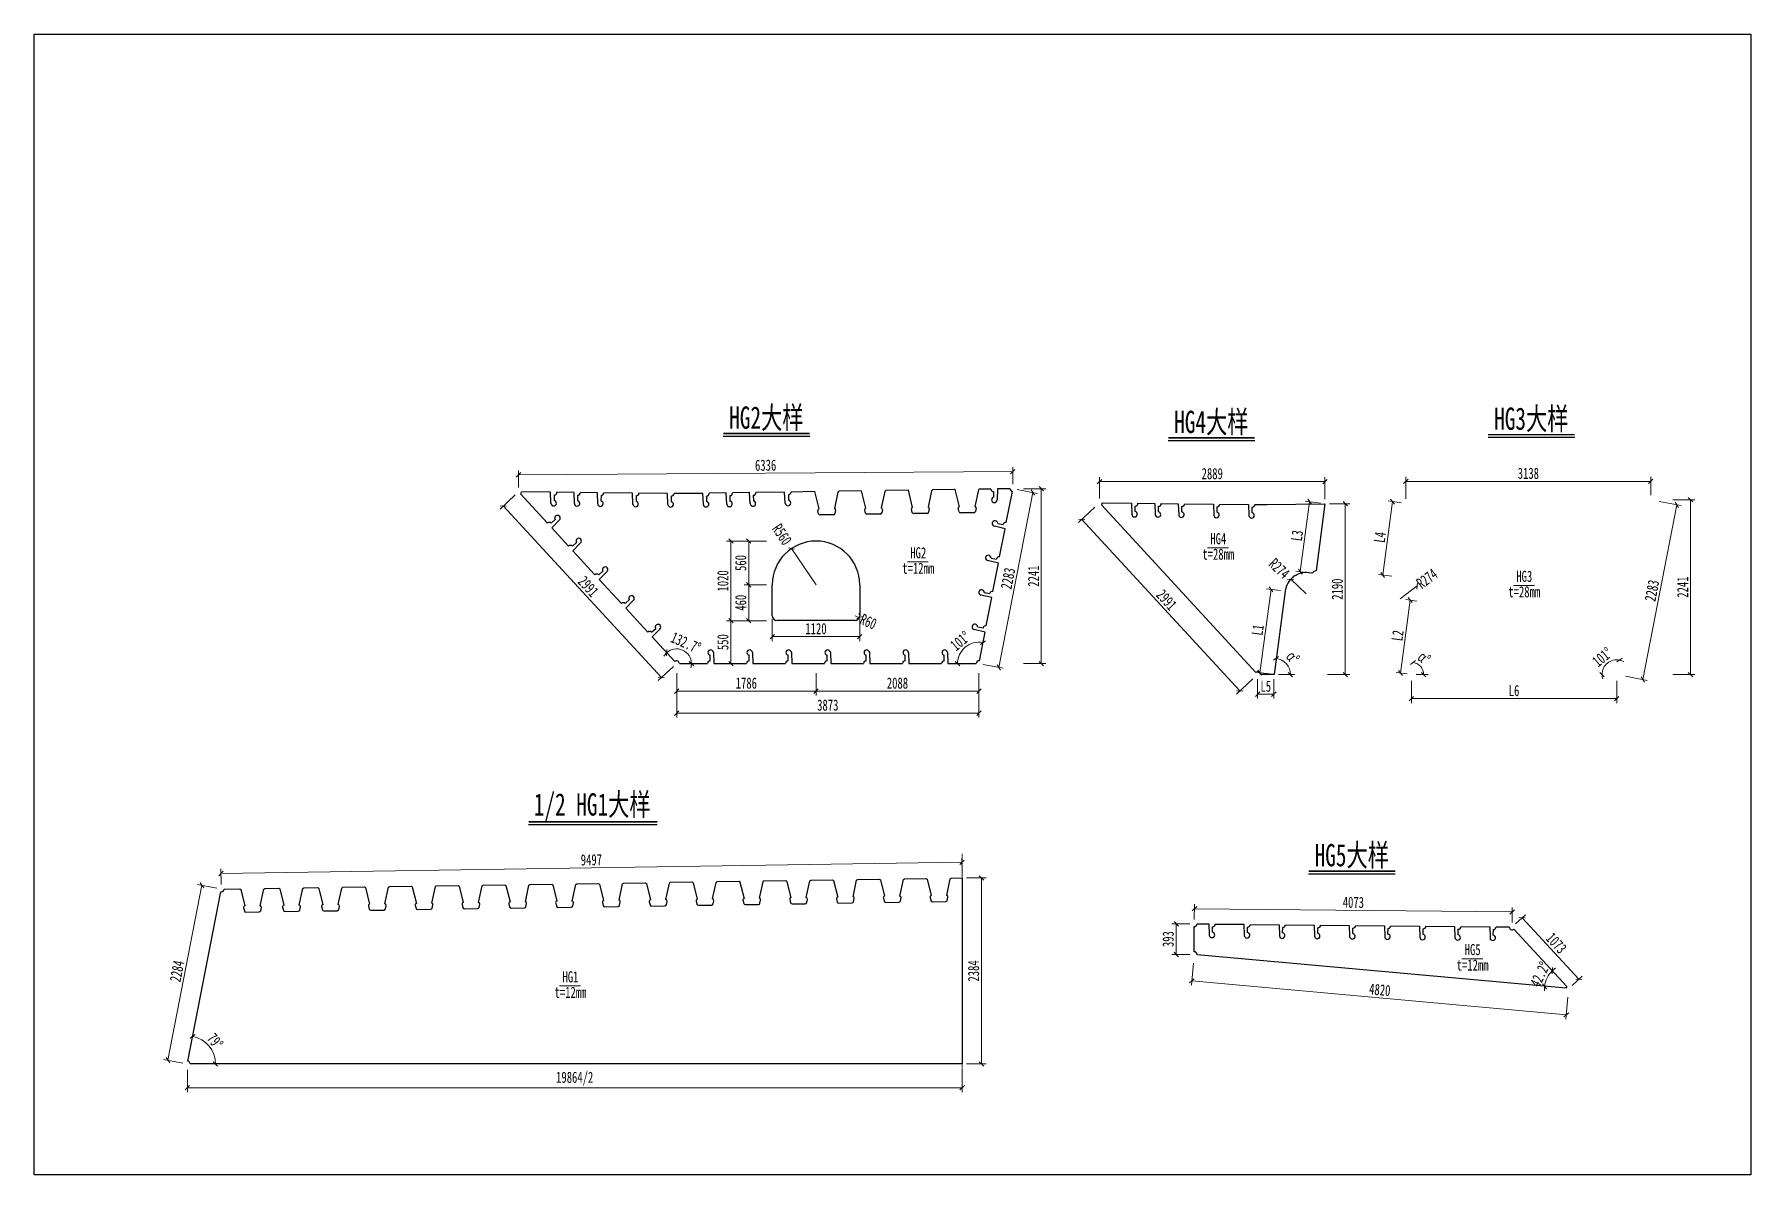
# Model space of a CAD drawing. Header units: millimetres. Extents: x 44597 to 300567, y -113054 to 73044.
# Drawn here: x 190567 to 212567, y -50931 to -36314 of the extents above; entities that cross this region are included whole.
import ezdxf
from ezdxf.enums import TextEntityAlignment as Align

# ---------------------------------------------------------------- set-up
doc = ezdxf.new("R2010")
doc.units = ezdxf.units.MM
doc.linetypes.add('CENTER2', pattern=[28.575, 19.05, -3.175, 3.175, -3.175])
doc.layers.get('Defpoints').update_dxf_attribs({"color": 8})
for name, color, linetype, lineweight in [('中心线', 2, 'CENTER2', 15), ('文字', 7, 'Continuous', 15), ('标注线及字体', 2, 'Continuous', 15), ('细实线', 4, 'Continuous', 15), ('钢板粗线', 1, 'Continuous', 25)]:
    doc.layers.add(name, color=color, linetype=linetype, lineweight=lineweight)
doc.styles.add('111', font='', dxfattribs={"width": 0.7})
doc.styles.add('BM_Dim', font='', dxfattribs={"width": 0.85})
doc.styles.get('111').set_extended_font_data('仿宋_GB2312')
doc.styles.get('BM_Dim').set_extended_font_data('仿宋_GB2312')
doc.dimstyles.new('200', dxfattribs={"dimscale": 0, "dimtxt": 2.5, "dimasz": 1, "dimexe": 1, "dimexo": 1, "dimgap": 0.6, "dimtad": 1, "dimdec": 0, "dimdsep": 46, "dimtxsty": '111', "dimblk": 'OBLIQUE', "dimcen": 0, "dimclrd": 4, "dimclre": 4, "dimclrt": 4, "dimadec": 1, "dimazin": 2, "dimtfac": 1, "dimtdec": 0, "dimtix": 1, "dimtmove": 2, "dimatfit": 3, "dimfxl": 4, "dimfxlon": 1, "dimtolj": 1, "dimlwd": -1, "dimlwe": -1, "dimarcsym": 0})

msp = doc.modelspace()

# ---------------------------------------------------------------- texts
at = {"layer": '文字', "style": 'BM_Dim', "width": 0.7}
for s, p in [('HG2', (201896.5, -43073.9)), ('HG4', (205742.6, -42893.4)), ('t=12mm', (201896.5, -43272.2)), ('t=28mm', (205742.6, -43091.8)), ('HG3', (209664.6, -43375.3)), ('t=28mm', (209664.6, -43573.7)), ('t=12mm', (209002.8, -48358.4)), ('HG5', (209002.8, -48160.1)), ('HG1', (197439, -48509.3)), ('t=12mm', (197439, -48707.7))]:
    msp.add_text(s, height=142.86, dxfattribs=at).set_placement(p, align=Align.BOTTOM_CENTER)
at = {"layer": '标注线及字体', "style": '111', "width": 0.7}
for s, p in [('HG2大样', (199950.3, -41220.8)), ('HG4大样', (205654.2, -41276.1)), ('HG3大样', (209755.2, -41234.5)), ('1/2 HG1大样', (197717.9, -46198.5)), ('HG5大样', (207454.2, -46829.6))]:
    msp.add_text(s, height=285.71, dxfattribs=at).set_placement(p, align=Align.MIDDLE)

# ---------------------------------------------------------------- blocks, each defined once
blk = doc.blocks.new('_Oblique')
at = {"color": 0, "linetype": 'ByBlock', "lineweight": -2}
blk.add_line((-0.5, -0.5), (0.5, 0.5), dxfattribs=at)
blk = doc.blocks.new('*D49')
at = {"layer": 'Defpoints', "color": 0, "transparency": 16777216}
for p in [(192528, -49512), (202459, -49512), (202459, -49816)]:
    blk.add_point(p, dxfattribs=at)
at = {"layer": '细实线', "color": 4, "transparency": 16777216}
for p, q in [((192528, -49588), (192528, -49873)), ((202459, -49588), (202459, -49873)), ((192528, -49816), (202459, -49816))]:
    blk.add_line(p, q, dxfattribs=at)
at = {"layer": '细实线', "color": 4, "transparency": 16777216, "xscale": 57.14285714285715, "yscale": 57.14285714285715, "zscale": 57.14285714285715, "rotation": 180}
blk.add_blockref('_Oblique', (192528, -49816), dxfattribs=at)
at = {"layer": '细实线', "color": 4, "transparency": 16777216, "xscale": 57.14285714285715, "yscale": 57.14285714285715, "zscale": 57.14285714285715}
blk.add_blockref('_Oblique', (202459, -49816), dxfattribs=at)
at = {"layer": '细实线', "color": 4, "transparency": 16777216, "insert": (197493, -49700), "char_height": 142.86, "attachment_point": 5, "style": '111'}
blk.add_mtext('\\A1;19864/2', dxfattribs=at)
blk = doc.blocks.new('*D50')
at = {"layer": 'Defpoints', "color": 0, "transparency": 16777216}
for p in [(192963, -47270), (192534, -49477), (192818, -49299), (192570, -49512), (200699, -49512)]:
    blk.add_point(p, dxfattribs=at)
at = {"layer": '细实线', "color": 4, "transparency": 16777216}
blk.add_arc((192528, -49512), 360, 0, 79, dxfattribs=at)
at = {"layer": '细实线', "color": 4, "transparency": 16777216, "xscale": 57.14285714285715, "yscale": 57.14285714285715, "zscale": 57.14285714285715}
for p, rotation in [((192596, -49158), 168.9999999999961), ((192888, -49512), 270)]:
    blk.add_blockref('_Oblique', p, dxfattribs=dict(at, rotation=rotation))
at = {"layer": '细实线', "color": 4, "transparency": 16777216, "insert": (192884, -49218), "char_height": 142.9, "attachment_point": 5, "rotation": 309.5, "style": '111'}
blk.add_mtext('\\A1;79%%d', dxfattribs=at)
blk = doc.blocks.new('*D51')
at = {"layer": 'Defpoints', "color": 0, "transparency": 16777216}
for p in [(192715, -47222), (192963, -47270), (192528, -49512)]:
    blk.add_point(p, dxfattribs=at)
at = {"layer": '细实线', "color": 4, "transparency": 16777216}
for p, q in [((192279, -49463), (192715, -47222)), ((192907, -47259), (192659, -47211)), ((192471, -49501), (192223, -49453))]:
    blk.add_line(p, q, dxfattribs=at)
at = {"layer": '细实线', "color": 4, "transparency": 16777216, "xscale": 57.14285714285715, "yscale": 57.14285714285715, "zscale": 57.14285714285715}
for p, rotation in [((192715, -47222), 78.99999999999034), ((192279, -49463), 258.9999999999903)]:
    blk.add_blockref('_Oblique', p, dxfattribs=dict(at, rotation=rotation))
at = {"layer": '细实线', "color": 4, "transparency": 16777216, "insert": (192396, -48323), "char_height": 142.9, "attachment_point": 5, "rotation": 79, "style": '111'}
blk.add_mtext('\\A1;2284', dxfattribs=at)
blk = doc.blocks.new('*D52')
at = {"layer": 'Defpoints', "color": 0, "transparency": 16777216}
for p in [(202456, -46927), (192963, -47270), (202459, -47128)]:
    blk.add_point(p, dxfattribs=at)
at = {"layer": '细实线', "color": 4, "transparency": 16777216}
for p, q in [((192962, -47213), (192959, -47012)), ((192960, -47070), (202456, -46927)), ((202458, -47071), (202455, -46870))]:
    blk.add_line(p, q, dxfattribs=at)
at = {"layer": '细实线', "color": 4, "transparency": 16777216, "xscale": 57.14285714285715, "yscale": 57.14285714285715, "zscale": 57.14285714285715}
for p, rotation in [((192960, -47070), 180.8593722436441), ((202456, -46927), 0.8593722436441305)]:
    blk.add_blockref('_Oblique', p, dxfattribs=dict(at, rotation=rotation))
at = {"layer": '细实线', "color": 4, "transparency": 16777216, "insert": (197707, -46896), "char_height": 142.9, "attachment_point": 5, "rotation": 0.8594, "style": '111'}
blk.add_mtext('\\A1;9497', dxfattribs=at)
blk = doc.blocks.new('*D53')
at = {"layer": 'Defpoints', "color": 0, "transparency": 16777216}
for p in [(202459, -47128), (202459, -49512), (202708, -49512)]:
    blk.add_point(p, dxfattribs=at)
at = {"layer": '细实线', "color": 4, "transparency": 16777216}
for p, q in [((202516, -47128), (202766, -47128)), ((202708, -47128), (202708, -49512)), ((202516, -49512), (202766, -49512))]:
    blk.add_line(p, q, dxfattribs=at)
at = {"layer": '细实线', "color": 4, "transparency": 16777216, "xscale": 57.14285714285715, "yscale": 57.14285714285715, "zscale": 57.14285714285715}
for p, rotation in [((202708, -47128), 90), ((202708, -49512), 270)]:
    blk.add_blockref('_Oblique', p, dxfattribs=dict(at, rotation=rotation))
at = {"layer": '细实线', "color": 4, "transparency": 16777216, "insert": (202606, -48320), "char_height": 142.9, "attachment_point": 5, "rotation": 90, "style": '111'}
blk.add_mtext('\\A1;2384', dxfattribs=at)
blk = doc.blocks.new('*D54')
at = {"layer": 'Defpoints', "color": 0, "transparency": 16777216}
for p in [(198801, -44380), (202674, -44380), (202674, -45016)]:
    blk.add_point(p, dxfattribs=at)
at = {"layer": '细实线', "color": 4, "transparency": 16777216}
for p, q in [((198801, -44787), (198801, -45073)), ((202674, -44787), (202674, -45073)), ((198801, -45016), (202674, -45016))]:
    blk.add_line(p, q, dxfattribs=at)
at = {"layer": '细实线', "color": 4, "transparency": 16777216, "xscale": 57.14285714285715, "yscale": 57.14285714285715, "zscale": 57.14285714285715, "rotation": 180}
blk.add_blockref('_Oblique', (198801, -45016), dxfattribs=at)
at = {"layer": '细实线', "color": 4, "transparency": 16777216, "xscale": 57.14285714285715, "yscale": 57.14285714285715, "zscale": 57.14285714285715}
blk.add_blockref('_Oblique', (202674, -45016), dxfattribs=at)
at = {"layer": '细实线', "color": 4, "transparency": 16777216, "insert": (200737, -44913), "char_height": 142.9, "attachment_point": 5, "style": '111'}
blk.add_mtext('\\A1;3873', dxfattribs=at)
blk = doc.blocks.new('*D55')
at = {"layer": 'Defpoints', "color": 0, "transparency": 16777216}
for p in [(196774, -42180), (196578, -42360), (198801, -44380)]:
    blk.add_point(p, dxfattribs=at)
at = {"layer": '细实线', "color": 4, "transparency": 16777216}
for p, q in [((196732, -42218), (196536, -42399)), ((198605, -44560), (196578, -42360)), ((198759, -44418), (198563, -44599))]:
    blk.add_line(p, q, dxfattribs=at)
at = {"layer": '细实线', "color": 4, "transparency": 16777216, "xscale": 57.14285714285715, "yscale": 57.14285714285715, "zscale": 57.14285714285715}
for p, rotation in [((196578, -42360), 132.648186494347), ((198605, -44560), 312.648186494347)]:
    blk.add_blockref('_Oblique', p, dxfattribs=dict(at, rotation=rotation))
at = {"layer": '细实线', "color": 4, "transparency": 16777216, "insert": (197667, -43391), "char_height": 142.9, "attachment_point": 5, "rotation": 312.6482, "style": '111'}
blk.add_mtext('\\A1;2991', dxfattribs=at)
blk = doc.blocks.new('*D56')
at = {"layer": 'Defpoints', "color": 0, "transparency": 16777216}
for p in [(203110, -42138), (202674, -44380), (202929, -44429)]:
    blk.add_point(p, dxfattribs=at)
at = {"layer": '细实线', "color": 4, "transparency": 16777216}
for p, q in [((203365, -42188), (202929, -44429)), ((203166, -42149), (203421, -42199)), ((202730, -44390), (202985, -44440))]:
    blk.add_line(p, q, dxfattribs=at)
at = {"layer": '细实线', "color": 4, "transparency": 16777216, "xscale": 57.14285714285715, "yscale": 57.14285714285715, "zscale": 57.14285714285715}
for p, rotation in [((203365, -42188), 78.99999999998997), ((202929, -44429), 258.99999999999)]:
    blk.add_blockref('_Oblique', p, dxfattribs=dict(at, rotation=rotation))
at = {"layer": '细实线', "color": 4, "transparency": 16777216, "insert": (203047, -43289), "char_height": 142.9, "attachment_point": 5, "rotation": 79, "style": '111'}
blk.add_mtext('\\A1;2283', dxfattribs=at)
blk = doc.blocks.new('*D57')
at = {"layer": 'Defpoints', "color": 0, "transparency": 16777216}
for p in [(196773, -41961), (196774, -42180), (203110, -42138)]:
    blk.add_point(p, dxfattribs=at)
at = {"layer": '细实线', "color": 4, "transparency": 16777216}
for p, q in [((196774, -42122), (196772, -41904)), ((203108, -41920), (196773, -41961)), ((203109, -42081), (203108, -41863))]:
    blk.add_line(p, q, dxfattribs=at)
at = {"layer": '细实线', "color": 4, "transparency": 16777216, "xscale": 57.14285714285715, "yscale": 57.14285714285715, "zscale": 57.14285714285715}
for p, rotation in [((196773, -41961), 180.3740365123891), ((203108, -41920), 0.3740365123890924)]:
    blk.add_blockref('_Oblique', p, dxfattribs=dict(at, rotation=rotation))
at = {"layer": '细实线', "color": 4, "transparency": 16777216, "insert": (199940, -41838), "char_height": 142.9, "attachment_point": 5, "rotation": 0.374, "style": '111'}
blk.add_mtext('\\A1;6336', dxfattribs=at)
blk = doc.blocks.new('*D58')
at = {"layer": 'Defpoints', "color": 0, "transparency": 16777216}
for p in [(200586, -43364), (202674, -44380), (202674, -44733)]:
    blk.add_point(p, dxfattribs=at)
at = {"layer": '细实线', "color": 4, "transparency": 16777216}
for p, q in [((200586, -44505), (200586, -44790)), ((202674, -44505), (202674, -44790)), ((200586, -44733), (202674, -44733))]:
    blk.add_line(p, q, dxfattribs=at)
at = {"layer": '细实线', "color": 4, "transparency": 16777216, "xscale": 57.14285714285715, "yscale": 57.14285714285715, "zscale": 57.14285714285715, "rotation": 180}
blk.add_blockref('_Oblique', (200586, -44733), dxfattribs=at)
at = {"layer": '细实线', "color": 4, "transparency": 16777216, "xscale": 57.14285714285715, "yscale": 57.14285714285715, "zscale": 57.14285714285715}
blk.add_blockref('_Oblique', (202674, -44733), dxfattribs=at)
at = {"layer": '细实线', "color": 4, "transparency": 16777216, "insert": (201630, -44631), "char_height": 142.9, "attachment_point": 5, "style": '111'}
blk.add_mtext('\\A1;2088', dxfattribs=at)
blk = doc.blocks.new('*D59')
at = {"layer": 'Defpoints', "color": 0, "transparency": 16777216}
for p in [(200586, -43364), (198801, -44380), (198801, -44733)]:
    blk.add_point(p, dxfattribs=at)
at = {"layer": '细实线', "color": 4, "transparency": 16777216}
for p, q in [((198801, -44505), (198801, -44790)), ((200586, -44505), (200586, -44790)), ((200586, -44733), (198801, -44733))]:
    blk.add_line(p, q, dxfattribs=at)
at = {"layer": '细实线', "color": 4, "transparency": 16777216, "xscale": 57.14285714285715, "yscale": 57.14285714285715, "zscale": 57.14285714285715, "rotation": 180}
blk.add_blockref('_Oblique', (198801, -44733), dxfattribs=at)
at = {"layer": '细实线', "color": 4, "transparency": 16777216, "xscale": 57.14285714285715, "yscale": 57.14285714285715, "zscale": 57.14285714285715}
blk.add_blockref('_Oblique', (200586, -44733), dxfattribs=at)
at = {"layer": '细实线', "color": 4, "transparency": 16777216, "insert": (199693, -44631), "char_height": 142.9, "attachment_point": 5, "style": '111'}
blk.add_mtext('\\A1;1786', dxfattribs=at)
blk = doc.blocks.new('*D60')
at = {"layer": 'Defpoints', "color": 0, "transparency": 16777216}
for p in [(199853, -43830), (199496, -44380), (199726, -44380)]:
    blk.add_point(p, dxfattribs=at)
at = {"layer": '细实线', "color": 4, "transparency": 16777216}
for p, q in [((199724, -43830), (199439, -43830)), ((199496, -43830), (199496, -44380)), ((199669, -44380), (199439, -44380))]:
    blk.add_line(p, q, dxfattribs=at)
at = {"layer": '细实线', "color": 4, "transparency": 16777216, "xscale": 57.14285714285715, "yscale": 57.14285714285715, "zscale": 57.14285714285715}
for p, rotation in [((199496, -43830), 90), ((199496, -44380), 270)]:
    blk.add_blockref('_Oblique', p, dxfattribs=dict(at, rotation=rotation))
at = {"layer": '细实线', "color": 4, "transparency": 16777216, "insert": (199393, -44105), "char_height": 142.9, "attachment_point": 5, "rotation": 90, "style": '111'}
blk.add_mtext('\\A1;550', dxfattribs=at)
blk = doc.blocks.new('*D61')
at = {"layer": 'Defpoints', "color": 0, "transparency": 16777216}
for p in [(199780, -42810), (199496, -43830), (199726, -43830)]:
    blk.add_point(p, dxfattribs=at)
at = {"layer": '细实线', "color": 4, "transparency": 16777216}
for p, q in [((199723, -42810), (199439, -42810)), ((199496, -42810), (199496, -43830)), ((199669, -43830), (199439, -43830))]:
    blk.add_line(p, q, dxfattribs=at)
at = {"layer": '细实线', "color": 4, "transparency": 16777216, "xscale": 57.14285714285715, "yscale": 57.14285714285715, "zscale": 57.14285714285715}
for p, rotation in [((199496, -42810), 90), ((199496, -43830), 270)]:
    blk.add_blockref('_Oblique', p, dxfattribs=dict(at, rotation=rotation))
at = {"layer": '细实线', "color": 4, "transparency": 16777216, "insert": (199393, -43320), "char_height": 142.9, "attachment_point": 5, "rotation": 90, "style": '111'}
blk.add_mtext('\\A1;1020', dxfattribs=at)
blk = doc.blocks.new('*D62')
at = {"layer": 'Defpoints', "color": 0, "transparency": 16777216}
for p in [(199724, -43370), (200586, -43370), (200223, -43830)]:
    blk.add_point(p, dxfattribs=at)
at = {"layer": '细实线', "color": 4, "transparency": 16777216}
for p, q in [((199953, -43370), (199667, -43370)), ((199724, -43830), (199724, -43370)), ((199953, -43830), (199667, -43830))]:
    blk.add_line(p, q, dxfattribs=at)
at = {"layer": '细实线', "color": 4, "transparency": 16777216, "xscale": 57.14285714285715, "yscale": 57.14285714285715, "zscale": 57.14285714285715}
for p, rotation in [((199724, -43370), 90), ((199724, -43830), 270)]:
    blk.add_blockref('_Oblique', p, dxfattribs=dict(at, rotation=rotation))
at = {"layer": '细实线', "color": 4, "transparency": 16777216, "insert": (199622, -43600), "char_height": 142.9, "attachment_point": 5, "rotation": 90, "style": '111'}
blk.add_mtext('\\A1;460', dxfattribs=at)
blk = doc.blocks.new('*D63')
at = {"layer": 'Defpoints', "color": 0, "transparency": 16777216}
for p in [(200586, -42810), (199724, -43370), (200586, -43370)]:
    blk.add_point(p, dxfattribs=at)
at = {"layer": '细实线', "color": 4, "transparency": 16777216}
for p, q in [((199953, -42810), (199667, -42810)), ((199724, -42810), (199724, -43370)), ((199953, -43370), (199667, -43370))]:
    blk.add_line(p, q, dxfattribs=at)
at = {"layer": '细实线', "color": 4, "transparency": 16777216, "xscale": 57.14285714285715, "yscale": 57.14285714285715, "zscale": 57.14285714285715}
for p, rotation in [((199724, -42810), 90), ((199724, -43370), 270)]:
    blk.add_blockref('_Oblique', p, dxfattribs=dict(at, rotation=rotation))
at = {"layer": '细实线', "color": 4, "transparency": 16777216, "insert": (199622, -43090), "char_height": 142.9, "attachment_point": 5, "rotation": 90, "style": '111'}
blk.add_mtext('\\A1;560', dxfattribs=at)
blk = doc.blocks.new('*D207')
at = {"layer": 'Defpoints', "color": 0, "transparency": 16777216}
for p in [(200272, -42906), (200586, -43370)]:
    blk.add_point(p, dxfattribs=at)
at = {"layer": '细实线', "color": 4, "transparency": 16777216}
for p, q in [((200272, -42906), (200586, -43370)), ((200586, -43370), (200272, -42906))]:
    blk.add_line(p, q, dxfattribs=at)
at = {"layer": '细实线', "color": 4, "transparency": 16777216, "xscale": 57.14285714285715, "yscale": 57.14285714285715, "zscale": 57.14285714285715, "rotation": 124.0953637895292}
blk.add_blockref('_Oblique', (200272, -42906), dxfattribs=at)
at = {"layer": '细实线', "color": 4, "transparency": 16777216, "insert": (200150, -42725), "char_height": 142.9, "attachment_point": 5, "rotation": 304.0954, "style": '111'}
blk.add_mtext('\\A1;R560', dxfattribs=at)
blk = doc.blocks.new('*D208')
at = {"layer": 'Defpoints', "color": 0, "transparency": 16777216}
for p in [(200026, -43510), (201146, -43510), (201146, -44035)]:
    blk.add_point(p, dxfattribs=at)
at = {"layer": '细实线', "color": 4, "transparency": 16777216}
for p, q in [((200026, -43806), (200026, -44092)), ((201146, -43806), (201146, -44092)), ((200026, -44035), (201146, -44035))]:
    blk.add_line(p, q, dxfattribs=at)
at = {"layer": '细实线', "color": 4, "transparency": 16777216, "xscale": 57.14285714285715, "yscale": 57.14285714285715, "zscale": 57.14285714285715, "rotation": 180}
blk.add_blockref('_Oblique', (200026, -44035), dxfattribs=at)
at = {"layer": '细实线', "color": 4, "transparency": 16777216, "xscale": 57.14285714285715, "yscale": 57.14285714285715, "zscale": 57.14285714285715}
blk.add_blockref('_Oblique', (201146, -44035), dxfattribs=at)
at = {"layer": '细实线', "color": 4, "transparency": 16777216, "insert": (200586, -43933), "char_height": 142.9, "attachment_point": 5, "style": '111'}
blk.add_mtext('\\A1;1120', dxfattribs=at)
blk = doc.blocks.new('*D209')
at = {"layer": 'Defpoints', "color": 0, "transparency": 16777216}
for p in [(201086, -43770), (201141, -43793)]:
    blk.add_point(p, dxfattribs=at)
at = {"layer": '细实线', "color": 4, "transparency": 16777216}
for p in [(201086, -43770), (201141, -43793)]:
    blk.add_line(p, (201141, -43793), dxfattribs=at)
blk.add_arc((201086, -43770), 60, 326.8738, 33.956, dxfattribs=at)
at = {"layer": '细实线', "color": 4, "transparency": 16777216, "xscale": 57.14285714285715, "yscale": 57.14285714285715, "zscale": 57.14285714285715, "rotation": 157.082265088962}
blk.add_blockref('_Oblique', (201141, -43793), dxfattribs=at)
at = {"layer": '细实线', "color": 4, "transparency": 16777216, "insert": (201257, -43842), "char_height": 142.9, "attachment_point": 5, "rotation": 337.0823, "style": '111'}
blk.add_mtext('\\A1;R60', dxfattribs=at)
blk = doc.blocks.new('*D210')
at = {"layer": 'Defpoints', "color": 0, "transparency": 16777216}
for p in [(203110, -42138), (202674, -44380), (203474, -44380)]:
    blk.add_point(p, dxfattribs=at)
at = {"layer": '细实线', "color": 4, "transparency": 16777216}
for p, q in [((203245, -42138), (203531, -42138)), ((203474, -42138), (203474, -44380)), ((203245, -44380), (203531, -44380))]:
    blk.add_line(p, q, dxfattribs=at)
at = {"layer": '细实线', "color": 4, "transparency": 16777216, "xscale": 57.14285714285715, "yscale": 57.14285714285715, "zscale": 57.14285714285715}
for p, rotation in [((203474, -42138), 90), ((203474, -44380), 270)]:
    blk.add_blockref('_Oblique', p, dxfattribs=dict(at, rotation=rotation))
at = {"layer": '细实线', "color": 4, "transparency": 16777216, "insert": (203373, -43259), "char_height": 142.9, "attachment_point": 5, "rotation": 90, "style": '111'}
blk.add_mtext('\\A1;2241', dxfattribs=at)
blk = doc.blocks.new('*D211')
at = {"layer": 'Defpoints', "color": 0, "transparency": 16777216}
for p in [(209555, -47809), (205537, -48121), (209953, -48414), (210177, -48541), (210202, -48511)]:
    blk.add_point(p, dxfattribs=at)
at = {"layer": '细实线', "color": 4, "transparency": 16777216}
for start, end in [(132.6738, 174.8359), (122.1313, 132.6738), (174.8359, 185.3784)]:
    blk.add_arc((210235, -48546), 311, start, end, dxfattribs=at)
at = {"layer": '细实线', "color": 4, "transparency": 16777216, "xscale": 57.14285714285715, "yscale": 57.14285714285715, "zscale": 57.14285714285715}
for p, rotation in [((210024, -48317), 222.6738077672823), ((209925, -48518), 84.83592274188398)]:
    blk.add_blockref('_Oblique', p, dxfattribs=dict(at, rotation=rotation))
at = {"layer": '细实线', "color": 4, "transparency": 16777216, "insert": (209865, -48364), "char_height": 142.86, "attachment_point": 5, "rotation": 63.7549, "style": '111'}
blk.add_mtext('\\A1;42.2%%d', dxfattribs=at)
blk = doc.blocks.new('*D212')
at = {"layer": 'Defpoints', "color": 0, "transparency": 16777216}
for p in [(205435, -47716), (209510, -47563), (209508, -47757)]:
    blk.add_point(p, dxfattribs=at)
at = {"layer": '细实线', "color": 4, "transparency": 16777216}
for p, q in [((205435, -47659), (205437, -47465)), ((209509, -47700), (209510, -47506)), ((205437, -47523), (209510, -47563))]:
    blk.add_line(p, q, dxfattribs=at)
at = {"layer": '细实线', "color": 4, "transparency": 16777216, "xscale": 57.14285714285715, "yscale": 57.14285714285715, "zscale": 57.14285714285715}
for p, rotation in [((205437, -47523), 179.4262908393071), ((209510, -47563), 359.4262908393071)]:
    blk.add_blockref('_Oblique', p, dxfattribs=dict(at, rotation=rotation))
at = {"layer": '细实线', "color": 4, "transparency": 16777216, "insert": (207474, -47441), "char_height": 142.9, "attachment_point": 5, "rotation": 359.4263, "style": '111'}
blk.add_mtext('\\A1;4073', dxfattribs=at)
blk = doc.blocks.new('*D213')
at = {"layer": 'Defpoints', "color": 0, "transparency": 16777216}
for p in [(205435, -47716), (205204, -48109), (205435, -48109)]:
    blk.add_point(p, dxfattribs=at)
at = {"layer": '细实线', "color": 4, "transparency": 16777216}
for p, q in [((205378, -47716), (205147, -47716)), ((205204, -47716), (205204, -48109)), ((205378, -48109), (205147, -48109))]:
    blk.add_line(p, q, dxfattribs=at)
at = {"layer": '细实线', "color": 4, "transparency": 16777216, "xscale": 57.14285714285715, "yscale": 57.14285714285715, "zscale": 57.14285714285715}
for p, rotation in [((205204, -47716), 90.00000000000425), ((205204, -48109), 270.0000000000043)]:
    blk.add_blockref('_Oblique', p, dxfattribs=dict(at, rotation=rotation))
at = {"layer": '细实线', "color": 4, "transparency": 16777216, "insert": (205101, -47912), "char_height": 142.9, "attachment_point": 5, "rotation": 90, "style": '111'}
blk.add_mtext('\\A1;393', dxfattribs=at)
blk = doc.blocks.new('*D214')
at = {"layer": 'Defpoints', "color": 0, "transparency": 16777216}
for p in [(205435, -48109), (210235, -48546), (210204, -48883)]:
    blk.add_point(p, dxfattribs=at)
at = {"layer": '细实线', "color": 4, "transparency": 16777216}
for p, q in [((205425, -48218), (205399, -48503)), ((205404, -48446), (210204, -48883)), ((210225, -48655), (210199, -48940))]:
    blk.add_line(p, q, dxfattribs=at)
at = {"layer": '细实线', "color": 4, "transparency": 16777216, "xscale": 57.14285714285715, "yscale": 57.14285714285715, "zscale": 57.14285714285715}
for p, rotation in [((205404, -48446), 174.7953571531745), ((210204, -48883), 354.7953571531745)]:
    blk.add_blockref('_Oblique', p, dxfattribs=dict(at, rotation=rotation))
at = {"layer": '细实线', "color": 4, "transparency": 16777216, "insert": (207813, -48562), "char_height": 142.9, "attachment_point": 5, "rotation": 354.7954, "style": '111'}
blk.add_mtext('\\A1;4820', dxfattribs=at)
blk = doc.blocks.new('*D215')
at = {"layer": 'Defpoints', "color": 0, "transparency": 16777216}
for p in [(209508, -47757), (210235, -48546), (210364, -48427)]:
    blk.add_point(p, dxfattribs=at)
at = {"layer": '细实线', "color": 4, "transparency": 16777216}
for p, q in [((209550, -47718), (209679, -47599)), ((209637, -47638), (210364, -48427)), ((210277, -48507), (210406, -48388))]:
    blk.add_line(p, q, dxfattribs=at)
at = {"layer": '细实线', "color": 4, "transparency": 16777216, "xscale": 57.14285714285715, "yscale": 57.14285714285715, "zscale": 57.14285714285715}
for p, rotation in [((209637, -47638), 132.648919129756), ((210364, -48427), 312.6489191297561)]:
    blk.add_blockref('_Oblique', p, dxfattribs=dict(at, rotation=rotation))
at = {"layer": '细实线', "color": 4, "transparency": 16777216, "insert": (210076, -47963), "char_height": 142.9, "attachment_point": 5, "rotation": 312.6489, "style": '111'}
blk.add_mtext('\\A1;1073', dxfattribs=at)
blk = doc.blocks.new('*D412')
at = {"layer": 'Defpoints', "color": 0, "transparency": 16777216}
for p in [(208072, -43550), (208291, -43385)]:
    blk.add_point(p, dxfattribs=at)
at = {"layer": '细实线', "color": 4, "transparency": 16777216}
for p in [(208072, -43550), (208291, -43385)]:
    blk.add_line(p, (208291, -43385), dxfattribs=at)
at = {"layer": '细实线', "color": 4, "transparency": 16777216, "xscale": 57.14285714285715, "yscale": 57.14285714285715, "zscale": 57.14285714285715, "rotation": 216.9632212674551}
blk.add_blockref('_Oblique', (208291, -43385), dxfattribs=at)
at = {"layer": '细实线', "color": 4, "transparency": 16777216, "insert": (208417, -43290), "char_height": 142.9, "attachment_point": 5, "rotation": 36.9632, "style": '111'}
blk.add_mtext('\\A1;R274', dxfattribs=at)
blk = doc.blocks.new('*D413')
at = {"layer": 'Defpoints', "color": 0, "transparency": 16777216}
for p in [(211286, -42279), (210850, -44521), (211184, -44585)]:
    blk.add_point(p, dxfattribs=at)
at = {"layer": '细实线', "color": 4, "transparency": 16777216}
for p, q in [((211620, -42344), (211184, -44585)), ((211395, -42301), (211676, -42355)), ((210960, -44542), (211240, -44596))]:
    blk.add_line(p, q, dxfattribs=at)
at = {"layer": '细实线', "color": 4, "transparency": 16777216, "xscale": 57.14285714285715, "yscale": 57.14285714285715, "zscale": 57.14285714285715}
for p, rotation in [((211620, -42344), 78.99999999998558), ((211184, -44585), 258.9999999999856)]:
    blk.add_blockref('_Oblique', p, dxfattribs=dict(at, rotation=rotation))
at = {"layer": '细实线', "color": 4, "transparency": 16777216, "insert": (211301, -43445), "char_height": 142.9, "attachment_point": 5, "rotation": 79, "style": '111'}
blk.add_mtext('\\A1;2283', dxfattribs=at)
blk = doc.blocks.new('*D414')
at = {"layer": 'Defpoints', "color": 0, "transparency": 16777216}
for p in [(208147, -42326), (207850, -43244), (208023, -43267)]:
    blk.add_point(p, dxfattribs=at)
at = {"layer": '细实线', "color": 4, "transparency": 16777216}
for p, q in [((207975, -42303), (207850, -43244)), ((208091, -42319), (207918, -42296)), ((207966, -43260), (207794, -43237))]:
    blk.add_line(p, q, dxfattribs=at)
at = {"layer": '细实线', "color": 4, "transparency": 16777216, "xscale": 57.14285714285715, "yscale": 57.14285714285715, "zscale": 57.14285714285715}
for p, rotation in [((207975, -42303), 82.45250049253782), ((207850, -43244), 262.4525004925378)]:
    blk.add_blockref('_Oblique', p, dxfattribs=dict(at, rotation=rotation))
at = {"layer": '细实线', "color": 4, "transparency": 16777216, "insert": (207813, -42761), "char_height": 142.9, "attachment_point": 5, "rotation": 82.4525, "style": '111'}
blk.add_mtext('\\A1;L4', dxfattribs=at)
blk = doc.blocks.new('*D415')
at = {"layer": 'Defpoints', "color": 0, "transparency": 16777216}
for p in [(207109, -42331), (206794, -43201), (206990, -43227)]:
    blk.add_point(p, dxfattribs=at)
at = {"layer": '细实线', "color": 4, "transparency": 16777216}
for p, q in [((206913, -42305), (206794, -43201)), ((207052, -42323), (206856, -42297)), ((206934, -43220), (206737, -43194))]:
    blk.add_line(p, q, dxfattribs=at)
at = {"layer": '细实线', "color": 4, "transparency": 16777216, "xscale": 57.14285714285715, "yscale": 57.14285714285715, "zscale": 57.14285714285715}
for p, rotation in [((206913, -42305), 82.45959999999936), ((206794, -43201), 262.4595999999993)]:
    blk.add_blockref('_Oblique', p, dxfattribs=dict(at, rotation=rotation))
at = {"layer": '细实线', "color": 4, "transparency": 16777216, "insert": (206752, -42740), "char_height": 142.9, "attachment_point": 5, "rotation": 82.4596, "style": '111'}
blk.add_mtext('\\A1;L3', dxfattribs=at)
blk = doc.blocks.new('*D416')
at = {"layer": 'Defpoints', "color": 0, "transparency": 16777216}
for p in [(208343, -43586), (208078, -44502), (208220, -44521)]:
    blk.add_point(p, dxfattribs=at)
at = {"layer": '细实线', "color": 4, "transparency": 16777216}
for p, q in [((208287, -43579), (208145, -43560)), ((208202, -43567), (208078, -44502)), ((208163, -44513), (208022, -44494))]:
    blk.add_line(p, q, dxfattribs=at)
at = {"layer": '细实线', "color": 4, "transparency": 16777216, "xscale": 57.14285714285715, "yscale": 57.14285714285715, "zscale": 57.14285714285715}
for p, rotation in [((208202, -43567), 82.45960000253818), ((208078, -44502), 262.4596000025381)]:
    blk.add_blockref('_Oblique', p, dxfattribs=dict(at, rotation=rotation))
at = {"layer": '细实线', "color": 4, "transparency": 16777216, "insert": (208040, -44021), "char_height": 142.9, "attachment_point": 5, "rotation": 82.4596, "style": '111'}
blk.add_mtext('\\A1;L2', dxfattribs=at)
blk = doc.blocks.new('*D417')
at = {"layer": 'Defpoints', "color": 0, "transparency": 16777216}
for p in [(206598, -43452), (206276, -44497), (206455, -44521)]:
    blk.add_point(p, dxfattribs=at)
at = {"layer": '细实线', "color": 4, "transparency": 16777216}
for p, q in [((206419, -43428), (206276, -44497)), ((206541, -43444), (206362, -43420)), ((206398, -44513), (206219, -44489))]:
    blk.add_line(p, q, dxfattribs=at)
at = {"layer": '细实线', "color": 4, "transparency": 16777216, "xscale": 57.14285714285715, "yscale": 57.14285714285715, "zscale": 57.14285714285715}
for p, rotation in [((206419, -43428), 82.37607636326351), ((206276, -44497), 262.3760763632635)]:
    blk.add_blockref('_Oblique', p, dxfattribs=dict(at, rotation=rotation))
at = {"layer": '细实线', "color": 4, "transparency": 16777216, "insert": (206247, -43949), "char_height": 142.9, "attachment_point": 5, "rotation": 82.3761, "style": '111'}
blk.add_mtext('\\A1;L1', dxfattribs=at)
blk = doc.blocks.new('*D418')
at = {"layer": 'Defpoints', "color": 0, "transparency": 16777216}
for p in [(206247, -44521), (206455, -44521), (206455, -44772)]:
    blk.add_point(p, dxfattribs=at)
at = {"layer": '细实线', "color": 4, "transparency": 16777216}
for p, q in [((206247, -44578), (206247, -44829)), ((206455, -44578), (206455, -44829)), ((206247, -44772), (206455, -44772))]:
    blk.add_line(p, q, dxfattribs=at)
at = {"layer": '细实线', "color": 4, "transparency": 16777216, "xscale": 57.14285714285715, "yscale": 57.14285714285715, "zscale": 57.14285714285715}
for p, rotation in [((206247, -44772), 179.999999999998), ((206455, -44772), 359.999999999998)]:
    blk.add_blockref('_Oblique', p, dxfattribs=dict(at, rotation=rotation))
at = {"layer": '细实线', "color": 4, "transparency": 16777216, "insert": (206351, -44671), "char_height": 142.9, "attachment_point": 5, "style": '111'}
blk.add_mtext('\\A1;L5', dxfattribs=at)
blk = doc.blocks.new('*D419')
at = {"layer": 'Defpoints', "color": 0, "transparency": 16777216}
for p in [(204220, -42321), (203991, -42531), (206247, -44521)]:
    blk.add_point(p, dxfattribs=at)
at = {"layer": '细实线', "color": 4, "transparency": 16777216}
for p, q in [((204160, -42376), (203949, -42570)), ((206018, -44731), (203991, -42531)), ((206186, -44576), (205976, -44770))]:
    blk.add_line(p, q, dxfattribs=at)
at = {"layer": '细实线', "color": 4, "transparency": 16777216, "xscale": 57.14285714285715, "yscale": 57.14285714285715, "zscale": 57.14285714285715}
for p, rotation in [((203991, -42531), 132.6485529442998), ((206018, -44731), 312.6485529442998)]:
    blk.add_blockref('_Oblique', p, dxfattribs=dict(at, rotation=rotation))
at = {"layer": '细实线', "color": 4, "transparency": 16777216, "insert": (205080, -43562), "char_height": 142.9, "attachment_point": 5, "rotation": 312.6486, "style": '111'}
blk.add_mtext('\\A1;2991', dxfattribs=at)
blk = doc.blocks.new('*D420')
at = {"layer": 'Defpoints', "color": 0, "transparency": 16777216}
for p in [(210850, -44247), (208218, -44522), (210850, -44829)]:
    blk.add_point(p, dxfattribs=at)
at = {"layer": '细实线', "color": 4, "transparency": 16777216}
for p, q in [((208218, -44601), (208218, -44886)), ((210850, -44601), (210850, -44886)), ((208218, -44829), (210850, -44829))]:
    blk.add_line(p, q, dxfattribs=at)
at = {"layer": '细实线', "color": 4, "transparency": 16777216, "xscale": 57.14285714285715, "yscale": 57.14285714285715, "zscale": 57.14285714285715, "rotation": 180}
blk.add_blockref('_Oblique', (208218, -44829), dxfattribs=at)
at = {"layer": '细实线', "color": 4, "transparency": 16777216, "xscale": 57.14285714285715, "yscale": 57.14285714285715, "zscale": 57.14285714285715}
blk.add_blockref('_Oblique', (210850, -44829), dxfattribs=at)
at = {"layer": '细实线', "color": 4, "transparency": 16777216, "insert": (209534, -44727), "char_height": 142.9, "attachment_point": 5, "style": '111'}
blk.add_mtext('\\A1;L6', dxfattribs=at)
blk = doc.blocks.new('*D421')
at = {"layer": 'Defpoints', "color": 0, "transparency": 16777216}
for p in [(206671, -43299), (206870, -43488)]:
    blk.add_point(p, dxfattribs=at)
at = {"layer": '细实线', "color": 4, "transparency": 16777216}
for p, q in [((206671, -43299), (206870, -43488)), ((206870, -43488), (206671, -43299))]:
    blk.add_line(p, q, dxfattribs=at)
blk.add_arc((206870, -43488), 274, 109.5112, 148.5561, dxfattribs=at)
at = {"layer": '细实线', "color": 4, "transparency": 16777216, "xscale": 57.14285714285715, "yscale": 57.14285714285715, "zscale": 57.14285714285715, "rotation": 136.5852663769238}
blk.add_blockref('_Oblique', (206671, -43299), dxfattribs=at)
at = {"layer": '细实线', "color": 4, "transparency": 16777216, "insert": (206525, -43161), "char_height": 142.9, "attachment_point": 5, "rotation": 316.5853, "style": '111'}
blk.add_mtext('\\A1;R274', dxfattribs=at)
blk = doc.blocks.new('*D422')
at = {"layer": 'Defpoints', "color": 0, "transparency": 16777216}
for p in [(198424, -43970), (198891, -44214), (198777, -44354), (198836, -44380), (199195, -44380)]:
    blk.add_point(p, dxfattribs=at)
at = {"layer": '细实线', "color": 4, "transparency": 16777216}
for start, end in [(0, 132.6531), (132.6531, 150.0498), (342.6033, 0)]:
    blk.add_arc((198801, -44380), 189, start, end, dxfattribs=at)
at = {"layer": '细实线', "color": 4, "transparency": 16777216, "xscale": 57.14285714285715, "yscale": 57.14285714285715, "zscale": 57.14285714285715}
for p, rotation in [((198673, -44241), 42.6531233996652), ((198990, -44380), 90)]:
    blk.add_blockref('_Oblique', p, dxfattribs=dict(at, rotation=rotation))
at = {"layer": '细实线', "color": 4, "transparency": 16777216, "insert": (198918, -44113), "char_height": 142.86, "attachment_point": 5, "rotation": 336.3266, "style": '111'}
blk.add_mtext('\\A1;132.7%%d', dxfattribs=at)
blk = doc.blocks.new('*D423')
at = {"layer": 'Defpoints', "color": 0, "transparency": 16777216}
for p in [(202751, -43981), (202505, -44164), (202277, -44380), (202639, -44380), (202681, -44345)]:
    blk.add_point(p, dxfattribs=at)
at = {"layer": '细实线', "color": 4, "transparency": 16777216}
blk.add_arc((202674, -44380), 274, 79, 180, dxfattribs=at)
at = {"layer": '细实线', "color": 4, "transparency": 16777216, "xscale": 57.14285714285715, "yscale": 57.14285714285715, "zscale": 57.14285714285715}
for p, rotation in [((202726, -44111), 348.9999999999879), ((202400, -44380), 270)]:
    blk.add_blockref('_Oblique', p, dxfattribs=dict(at, rotation=rotation))
at = {"layer": '细实线', "color": 4, "transparency": 16777216, "insert": (202435, -44090), "char_height": 142.9, "attachment_point": 5, "rotation": 39.5, "style": '111'}
blk.add_mtext('\\A1;101%%d', dxfattribs=at)
blk = doc.blocks.new('*D424')
at = {"layer": 'Defpoints', "color": 0, "transparency": 16777216}
for p in [(211279, -42314), (210722, -44381), (210453, -44521), (210815, -44521), (210857, -44486)]:
    blk.add_point(p, dxfattribs=at)
at = {"layer": '细实线', "color": 4, "transparency": 16777216}
for start, end in [(79, 180), (61.6261, 79), (180, 197.3739)]:
    blk.add_arc((210850, -44521), 189, start, end, dxfattribs=at)
at = {"layer": '细实线', "color": 4, "transparency": 16777216, "xscale": 57.14285714285715, "yscale": 57.14285714285715, "zscale": 57.14285714285715}
for p, rotation in [((210886, -44335), 168.9999999999883), ((210661, -44521), 90.00000000000422)]:
    blk.add_blockref('_Oblique', p, dxfattribs=dict(at, rotation=rotation))
at = {"layer": '细实线', "color": 4, "transparency": 16777216, "insert": (210665, -44296), "char_height": 142.9, "attachment_point": 5, "rotation": 39.5, "style": '111'}
blk.add_mtext('\\A1;101%%d', dxfattribs=at)
blk = doc.blocks.new('*D527')
at = {"layer": 'Defpoints', "color": 0, "transparency": 16777216}
for p in [(207109, -42331), (207370, -42331), (206455, -44521)]:
    blk.add_point(p, dxfattribs=at)
at = {"layer": '细实线', "color": 4, "transparency": 16777216}
for p, q in [((207166, -42331), (207427, -42331)), ((207370, -44521), (207370, -42331)), ((207141, -44521), (207427, -44521))]:
    blk.add_line(p, q, dxfattribs=at)
at = {"layer": '细实线', "color": 4, "transparency": 16777216, "xscale": 57.14285714285715, "yscale": 57.14285714285715, "zscale": 57.14285714285715}
for p, rotation in [((207370, -42331), 90), ((207370, -44521), 270)]:
    blk.add_blockref('_Oblique', p, dxfattribs=dict(at, rotation=rotation))
at = {"layer": '细实线', "color": 4, "transparency": 16777216, "insert": (207268, -43426), "char_height": 142.9, "attachment_point": 5, "rotation": 90, "style": '111'}
blk.add_mtext('\\A1;2190', dxfattribs=at)
blk = doc.blocks.new('*D528')
at = {"layer": 'Defpoints', "color": 0, "transparency": 16777216}
for p in [(211286, -42279), (211795, -42279), (210850, -44521)]:
    blk.add_point(p, dxfattribs=at)
at = {"layer": '细实线', "color": 4, "transparency": 16777216}
for p, q in [((211567, -42279), (211852, -42279)), ((211795, -44521), (211795, -42279)), ((211567, -44521), (211852, -44521))]:
    blk.add_line(p, q, dxfattribs=at)
at = {"layer": '细实线', "color": 4, "transparency": 16777216, "xscale": 57.14285714285715, "yscale": 57.14285714285715, "zscale": 57.14285714285715}
for p, rotation in [((211795, -42279), 90), ((211795, -44521), 270)]:
    blk.add_blockref('_Oblique', p, dxfattribs=dict(at, rotation=rotation))
at = {"layer": '细实线', "color": 4, "transparency": 16777216, "insert": (211695, -43400), "char_height": 142.9, "attachment_point": 5, "rotation": 90, "style": '111'}
blk.add_mtext('\\A1;2241', dxfattribs=at)
blk = doc.blocks.new('*D529')
at = {"layer": 'Defpoints', "color": 0, "transparency": 16777216}
for p in [(204220, -42048), (204220, -42321), (207109, -42331)]:
    blk.add_point(p, dxfattribs=at)
at = {"layer": '细实线', "color": 4, "transparency": 16777216}
for p, q in [((204220, -42263), (204220, -41991)), ((207109, -42274), (207109, -41991)), ((207109, -42048), (204220, -42048))]:
    blk.add_line(p, q, dxfattribs=at)
at = {"layer": '细实线', "color": 4, "transparency": 16777216, "xscale": 57.14285714285715, "yscale": 57.14285714285715, "zscale": 57.14285714285715, "rotation": 180}
blk.add_blockref('_Oblique', (204220, -42048), dxfattribs=at)
at = {"layer": '细实线', "color": 4, "transparency": 16777216, "xscale": 57.14285714285715, "yscale": 57.14285714285715, "zscale": 57.14285714285715}
blk.add_blockref('_Oblique', (207109, -42048), dxfattribs=at)
at = {"layer": '细实线', "color": 4, "transparency": 16777216, "insert": (205665, -41946), "char_height": 142.9, "attachment_point": 5, "style": '111'}
blk.add_mtext('\\A1;2889', dxfattribs=at)
blk = doc.blocks.new('*D530')
at = {"layer": 'Defpoints', "color": 0, "transparency": 16777216}
for p in [(211286, -42045), (208147, -42326), (211286, -42279)]:
    blk.add_point(p, dxfattribs=at)
at = {"layer": '细实线', "color": 4, "transparency": 16777216}
for p, q in [((208147, -42269), (208147, -41988)), ((211286, -42222), (211286, -41988)), ((208147, -42045), (211286, -42045))]:
    blk.add_line(p, q, dxfattribs=at)
at = {"layer": '细实线', "color": 4, "transparency": 16777216, "xscale": 57.14285714285715, "yscale": 57.14285714285715, "zscale": 57.14285714285715, "rotation": 180}
blk.add_blockref('_Oblique', (208147, -42045), dxfattribs=at)
at = {"layer": '细实线', "color": 4, "transparency": 16777216, "xscale": 57.14285714285715, "yscale": 57.14285714285715, "zscale": 57.14285714285715}
blk.add_blockref('_Oblique', (211286, -42045), dxfattribs=at)
at = {"layer": '细实线', "color": 4, "transparency": 16777216, "insert": (209717, -41942), "char_height": 142.9, "attachment_point": 5, "style": '111'}
blk.add_mtext('\\A1;3138', dxfattribs=at)
blk = doc.blocks.new('*D531')
at = {"layer": 'Defpoints', "color": 0, "transparency": 16777216}
for p in [(206598, -43452), (206643, -44423), (206282, -44521), (206457, -44521), (206457, -44521)]:
    blk.add_point(p, dxfattribs=at)
at = {"layer": '细实线', "color": 4, "transparency": 16777216}
blk.add_line((206514, -44521), (206724, -44521), dxfattribs=at)
blk.add_arc((206457, -44521), 210, 0, 82.4596, dxfattribs=at)
at = {"layer": '细实线', "color": 4, "transparency": 16777216, "xscale": 57.14285714285715, "yscale": 57.14285714285715, "zscale": 57.14285714285715}
for p, rotation in [((206484, -44312), 172.4595999999988), ((206667, -44521), 270)]:
    blk.add_blockref('_Oblique', p, dxfattribs=dict(at, rotation=rotation))
at = {"layer": '细实线', "color": 4, "transparency": 16777216, "insert": (206698, -44301), "char_height": 142.86, "attachment_point": 5, "rotation": 312.2477, "style": '111'}
blk.add_mtext('\\f仿宋_GB2312|b0|i0|c134|p49;α°', dxfattribs=at)
blk = doc.blocks.new('*D532')
at = {"layer": 'Defpoints', "color": 0, "transparency": 16777216}
for p in [(208361, -43452), (208044, -44521), (208220, -44521), (208220, -44521), (208357, -44449)]:
    blk.add_point(p, dxfattribs=at)
at = {"layer": '细实线', "color": 4, "transparency": 16777216}
blk.add_line((208277, -44521), (208432, -44521), dxfattribs=at)
blk.add_arc((208220, -44521), 155, 0, 82.4596, dxfattribs=at)
at = {"layer": '细实线', "color": 4, "transparency": 16777216, "xscale": 57.14285714285715, "yscale": 57.14285714285715, "zscale": 57.14285714285715}
for p, rotation in [((208240, -44367), 172.4595999999988), ((208374, -44521), 270)]:
    blk.add_blockref('_Oblique', p, dxfattribs=dict(at, rotation=rotation))
at = {"layer": '细实线', "color": 4, "transparency": 16777216, "insert": (208381, -44308), "char_height": 142.86, "attachment_point": 5, "rotation": 322.6828, "style": '111'}
blk.add_mtext('\\f仿宋_GB2312|b0|i0|c134|p49;α°', dxfattribs=at)

# ---------------------------------------------------------------- dimensions: what is measured, and where the dimension line sits
at = {"layer": '细实线'}
for p1, p2, distance, picture, middle in [((203109.6, -42138.2), (196774.2, -42179.6), -218.3, '*D57', (199939.8, -41838.4)), ((198800.6, -44379.6), (196774.2, -42179.6), 266.1, '*D55', (197666.8, -43390.6)), ((203109.6, -42138.2), (202674, -44379.6), 259.9, '*D56', (203046.5, -43289)), ((206246.6, -44520.6), (204220.1, -42320.6), 310.8, '*D419', (205079.9, -43561.9)), ((211285.6, -42279.2), (210849.9, -44520.6), 340.2, '*D413', (211301.4, -43445.3)), ((192963.3, -47270.2), (202459.3, -47127.8), 200.6, '*D52', (197706.7, -46896.1)), ((192527.6, -49511.8), (192963.3, -47270.2), 253.3, '*D51', (192396.4, -48323.1)), ((205434.9, -47716), (209507.9, -47756.7), 193.3, '*D212', (207474.4, -47440.8)), ((205434.9158, -47715.9552), (205434.9158, -48108.5119), -231.1845, '*D213', (205101.4919, -47912.2335)), ((209507.9, -47756.7), (210234.7, -48545.7), 175.8, '*D215', (210075.8, -47962.8)), ((205434.9, -48108.5), (210234.7, -48545.7), -338.6, '*D214', (207813.4, -48562.5))]:
    dim = msp.add_aligned_dim(p1=p1, p2=p2, distance=distance, dimstyle='200', override={"dimscale": 57.142857, "dimblk": 'Oblique'}, dxfattribs=at)
    dim.commit()
    dim.dimension.update_dxf_attribs({"geometry": picture, "text_midpoint": middle})
for base, p1, p2, picture, middle in [((204220.1, -42048.4), (207109.1, -42330.9), (204220.1, -42320.6), '*D529', (205664.6, -41946.2)), ((211285.7, -42044.7), (208147.5, -42326.3), (211285.7, -42279.2), '*D530', (209716.6, -41942.5)), ((201146.1, -44034.8), (200026.1, -43510.4), (201146.1, -43510.4), '*D208', (200586.1, -43932.6)), ((202674, -44733.2), (200586.1, -43363.6), (202674, -44379.6), '*D58', (201630, -44631)), ((202674, -45015.7), (198800.6, -44379.6), (202674, -44379.6), '*D54', (200737.3, -44913.4))]:
    dim = msp.add_linear_dim(base=base, p1=p1, p2=p2, dimstyle='200', override={"dimscale": 57.142857, "dimblk": 'Oblique'}, dxfattribs=at)
    dim.commit()
    dim.dimension.update_dxf_attribs({"geometry": picture, "text_midpoint": middle})
for base, p1, p2, angle, picture, middle in [((203473.6, -44379.6), (203109.6, -42138.2), (202674, -44379.6), 90, '*D210', (203372.9, -43258.9)), ((207370, -42330.9), (206455, -44520.6), (207109.1, -42330.9), 90, '*D527', (207267.8, -43425.7)), ((211795.3, -42279.2), (210849.9, -44520.6), (211285.6, -42279.2), 90, '*D528', (211694.6, -43399.9)), ((199495.7, -43829.6), (199780, -42809.6), (199726, -43829.6), 90, '*D61', (199393.5, -43319.6)), ((199724.1, -43369.6), (200586.1, -42809.6), (200586.1, -43369.6), 270, '*D63', (199621.9, -43089.6)), ((198800.567, -44733.2018), (200586.1014, -43363.5786), (198800.567, -44379.5786), 180, '*D59', (199693.3342, -44630.9624)), ((199724.1, -43369.6), (200223, -43829.6), (200586.1, -43369.6), 90, '*D62', (199621.9, -43599.6)), ((199495.7, -44379.6), (199853.4, -43829.6), (199726, -44379.6), 90, '*D60', (199393.5, -44104.6)), ((202708.5, -49511.8), (202459.3, -47127.8), (202459.3, -49511.8), 90, '*D53', (202606.2, -48319.8))]:
    dim = msp.add_linear_dim(base=base, p1=p1, p2=p2, angle=angle, dimstyle='200', override={"dimscale": 57.142857, "dimblk": 'Oblique'}, dxfattribs=at)
    dim.commit()
    dim.dimension.update_dxf_attribs({"geometry": picture, "text_midpoint": middle})
for p1, p2, distance, text, picture, middle in [((207109.1, -42330.9), (206990.5, -43227.2), -198.1, 'L3', '*D415', (206752, -42739.6)), ((208147.5, -42326.3), (208022.8, -43267.2), -173.9, 'L4', '*D414', (207813, -42760.7)), ((206598.1, -43451.7), (206455, -44520.6), -181.1, 'L1', '*D417', (206247.2, -43948.7)), ((208343.3, -43586), (208219.6, -44520.6), -142.4, 'L2', '*D416', (208040.5, -44021.4)), ((206246.6, -44520.6), (206455, -44520.6), -251.2, 'L5', '*D418', (206350.8, -44671.1))]:
    dim = msp.add_aligned_dim(p1=p1, p2=p2, distance=distance, text=text, dimstyle='200', override={"dimscale": 57.142857, "dimtxsty": '111', "dimblk": 'Oblique'}, dxfattribs=at)
    dim.commit()
    dim.dimension.update_dxf_attribs({"geometry": picture, "text_midpoint": middle})
for base, line1, line2, picture, middle in [((210722, -44381.2), ((210453, -44520.6), (210814.9, -44520.6)), ((210856.6, -44486.2), (211278.9, -42313.6)), '*D424', (210664.5, -44295.7)), ((198891, -44213.6), ((198423.8, -43970.5), (198776.9, -44353.8)), ((198835.6, -44379.6), (199195.1, -44379.6)), '*D422', (198917.6, -44112.9)), ((202505, -44164.4), ((202277.1, -44379.6), (202639, -44379.6)), ((202680.6, -44345.2), (202751.5, -43980.8)), '*D423', (202434.9, -44089.5)), ((192818.4, -49299.2), ((192534.3, -49477.4), (192963.3, -47270.2)), ((200698.9, -49511.8), (192570.5, -49511.8)), '*D50', (192884.4, -49217.6)), ((209952.9, -48414.1), ((210177.3, -48540.5), (205537.2, -48121.2)), ((209555.1, -47808.5), (210202.3, -48510.5)), '*D211', (209865.5, -48363.7))]:
    dim = msp.add_angular_dim_2l(base=base, line1=line1, line2=line2, dimstyle='200', override={"dimscale": 57.142857, "dimblk": 'Oblique'}, dxfattribs=at)
    dim.commit()
    dim.dimension.update_dxf_attribs({"geometry": picture, "text_midpoint": middle})
for center, mpoint, picture, middle in [((200586.1, -43369.6), (200272.2, -42905.8), '*D207', (200150, -42725.3)), ((206869.7, -43487.6), (206670.7, -43299.3), '*D421', (206525, -43161.4)), ((208071.6, -43550.1), (208290.6, -43385.3), '*D412', (208417.5, -43289.8)), ((201086.1, -43769.6), (201141.4, -43792.9), '*D209', (201257.4, -43842))]:
    dim = msp.add_radius_dim(center=center, mpoint=mpoint, dimstyle='200', override={"dimscale": 57.142857, "dimblk": 'Oblique'}, dxfattribs=at)
    dim.commit()
    dim.dimension.update_dxf_attribs({"geometry": picture, "text_midpoint": middle, "dimtype": 164})
for base, line1, line2, picture, middle in [((206643.2, -44423.5), ((206598.1, -43451.7), (206456.6, -44520.6)), ((206456.6, -44520.6), (206281.6, -44520.6)), '*D531', (206697.9, -44301.4)), ((208357, -44449.1), ((208361, -43451.7), (208219.6, -44520.6)), ((208219.6, -44520.6), (208044.5, -44520.6)), '*D532', (208381.4, -44308.3))]:
    dim = msp.add_angular_dim_2l(base=base, line1=line1, line2=line2, text='\\f仿宋_GB2312|b0|i0|c134|p49;α°', dimstyle='200', override={"dimscale": 57.142857, "dimtxsty": '111', "dimblk": 'Oblique'}, dxfattribs=at)
    dim.commit()
    dim.dimension.update_dxf_attribs({"geometry": picture, "text_midpoint": middle, "dimtype": 162})
for base, p1, p2, text, picture, middle in [((210849.9, -44829.2), (208217.9, -44522.1), (210849.9, -44247.2), 'L6', '*D420', (209533.9, -44727)), ((202459.3, -49816.3), (192527.6, -49511.8), (202459.3, -49511.8), '19864/2', '*D49', (197493.4, -49699.8))]:
    dim = msp.add_linear_dim(base=base, p1=p1, p2=p2, text=text, dimstyle='200', override={"dimscale": 57.142857, "dimtxsty": '111', "dimblk": 'Oblique'}, dxfattribs=at)
    dim.commit()
    dim.dimension.update_dxf_attribs({"geometry": picture, "text_midpoint": middle})

# ---------------------------------------------------------------- linework, layer by layer
at = {"color": 4}
for p, q in [((199396.7, -41466.1), (200506, -41466.1)), ((205100.6, -41521.5), (206210, -41521.5)), ((209201.6, -41479.9), (210311, -41479.9)), ((196901.6, -46443.8), (198550.4, -46443.8)), ((206900.6, -47075), (208010, -47075))]:
    msp.add_line(p, q, dxfattribs=at)
at = {"color": 6, "const_width": 20.6, "elevation": 0}
msp.add_lwpolyline([(199396.7, -41431.8), (200506, -41431.8)], dxfattribs=at)
at = {"color": 6, "const_width": 20.6}
for points in [[(205100.6, -41487.2), (206210, -41487.2)], [(209201.6, -41445.6), (210311, -41445.6)], [(196901.6, -46409.6), (198550.4, -46409.6)], [(206900.6, -47040.7), (208010, -47040.7)]]:
    msp.add_lwpolyline(points, dxfattribs=at)
at = {"layer": 'Defpoints'}
msp.add_lwpolyline([(190566.6, -36314.1), (212566.6, -36314.1), (212566.6, -50931.3), (190566.6, -50931.3)], close=True, dxfattribs=at)
at = {"layer": '中心线', "ltscale": 0.6}
msp.add_line((202459.3, -46816.8), (202459.3, -49746.3), dxfattribs=at)
at = {"layer": '细实线'}
for p, q in [((205603.1, -42896.5), (205871.8, -42896.5)), ((201757, -43076.9), (202025.7, -43076.9)), ((209525.1, -43378.3), (209793.9, -43378.3)), ((208863.3, -48163.1), (209132.1, -48163.1)), ((197299.5, -48512.3), (197568.3, -48512.3))]:
    msp.add_line(p, q, dxfattribs=at)
at = {"layer": '钢板粗线'}
for p, q in [((196797.9, -42205.3), (197142.5, -42579.4)), ((197184.1, -42183.7), (196809.2, -42179.9)), ((197188.7, -42325.2), (197184.1, -42183.7)), ((197230.7, -42219.2), (197230, -42289.7)), ((197484.1, -42186.7), (197266.1, -42184.5)), ((197488.7, -42328.2), (197484.1, -42186.7)), ((197530.7, -42222.2), (197530, -42292.7)), ((197784.1, -42189.7), (197566.1, -42187.5)), ((197788.7, -42331.2), (197784.1, -42189.7)), ((197830.7, -42225.2), (197830, -42295.7)), ((198234.1, -42194.2), (197866.1, -42190.5)), ((198238.7, -42335.8), (198234.1, -42194.2)), ((198280.7, -42229.7), (198280, -42300.2)), ((198684.1, -42198.7), (198316.1, -42195)), ((198688.7, -42340.3), (198684.1, -42198.7)), ((198730.7, -42234.2), (198730, -42304.7)), ((198920, -42201.1), (198766.1, -42199.5)), ((199134.1, -42197.9), (198920, -42201.1)), ((199142.6, -42339.2), (199134.1, -42197.9)), ((199181.7, -42232.1), (199182.9, -42302.6)), ((199434.1, -42193.4), (199216.1, -42196.6)), ((199442.6, -42334.7), (199434.1, -42193.4)), ((199481.7, -42227.6), (199482.9, -42298.1)), ((199734.1, -42188.9), (199516.1, -42192.1)), ((199742.6, -42330.2), (199734.1, -42188.9)), ((199781.7, -42223.1), (199782.9, -42293.6)), ((200184.1, -42182.1), (199816.1, -42187.6)), ((200192.6, -42323.5), (200184.1, -42182.1)), ((200231.7, -42216.3), (200232.9, -42286.8)), ((200570.1, -42176.3), (200266.1, -42180.9)), ((200624.5, -42396), (200570.1, -42176.3)), ((200867.9, -42181.6), (200822.1, -42393.1)), ((200880, -42171.7), (200867.9, -42181.6)), ((201170, -42167.3), (200880, -42171.7)), ((201224.5, -42387), (201170, -42167.3)), ((201467.9, -42172.6), (201422.1, -42384.1)), ((201480, -42162.7), (201467.9, -42172.6)), ((201770, -42158.3), (201480, -42162.7)), ((201824.5, -42378), (201770, -42158.3)), ((202067.8, -42163.6), (202022.1, -42375.1)), ((202080, -42153.7), (202067.8, -42163.6)), ((202359.9, -42149.5), (202080, -42153.7)), ((202370, -42149.3), (202359.9, -42149.5)), ((202424.4, -42369), (202370, -42149.3)), ((202667.8, -42154.6), (202622, -42366.1)), ((202679.9, -42144.7), (202667.8, -42154.6)), ((202828.9, -42142.4), (202679.9, -42144.7)), ((202865.5, -42247.4), (202864.4, -42176.9)), ((202910.9, -42141.2), (202907, -42282.8)), ((203074.6, -42138.8), (202910.9, -42141.2)), ((203025.5, -42571.1), (203103, -42172.6)), ((200619.8, -42460.1), (200609.9, -42420.3)), ((200837.4, -42416.8), (200828.8, -42457)), ((201219.8, -42451.1), (201209.9, -42411.3)), ((201437.4, -42407.8), (201428.7, -42448)), ((201819.7, -42442.1), (201809.9, -42402.3)), ((202009.4, -42454.7), (201839.5, -42457.3)), ((202037.4, -42398.8), (202028.7, -42439)), ((202419.7, -42433.1), (202409.8, -42393.3)), ((202609.4, -42445.7), (202439.4, -42448.3)), ((202637.3, -42389.8), (202628.7, -42430)), ((197191.9, -42581.5), (197243.8, -42533.7)), ((197298, -42539.4), (197198, -42639.7)), ((197198, -42639.7), (197413.5, -42873.6)), ((200809.5, -42472.7), (200639.5, -42475.3)), ((201409.5, -42463.7), (201239.5, -42466.3)), ((203009.9, -42651.6), (202872.1, -42618.6)), ((202915.3, -42585.3), (202984.5, -42598.7)), ((202939.6, -43012.8), (203009.9, -42651.6)), ((197462.9, -42875.7), (197514.8, -42827.9)), ((197569, -42833.7), (197469, -42934)), ((197469, -42934), (197752.2, -43241.4)), ((202924, -43093.3), (202786.3, -43060.4)), ((202829.4, -43027), (202898.6, -43040.5)), ((202853.8, -43454.5), (202924, -43093.3)), ((197801.7, -43243.4), (197853.5, -43195.7)), ((197907.8, -43201.4), (197807.8, -43301.7)), ((197807.8, -43301.7), (198091, -43609.2)), ((200026.1, -43769.6), (200026.1, -43369.6)), ((201146.1, -43369.6), (201146.1, -43769.6)), ((202838.1, -43535), (202700.4, -43502.1)), ((202743.5, -43468.8), (202812.7, -43482.2)), ((202767.9, -43896.3), (202838.1, -43535)), ((198140.4, -43611.2), (198192.3, -43563.4)), ((198246.5, -43569.2), (198146.5, -43669.5)), ((198146.5, -43669.5), (198429.7, -43976.9)), ((198479.2, -43979), (198531, -43931.2)), ((198585.3, -43936.9), (198485.3, -44037.2)), ((201086.1, -43829.6), (200086.1, -43829.6)), ((202752.3, -43976.8), (202614.5, -43943.8)), ((202657.7, -43910.5), (202726.9, -43923.9)), ((202680.6, -44345.2), (202752.3, -43976.8)), ((198485.3, -44037.2), (198776.9, -44353.8)), ((198835.6, -44379.6), (199195.1, -44379.6)), ((199230.1, -44344.6), (199230.1, -44274.1)), ((199271.1, -44238.1), (199277.1, -44379.6)), ((199277.1, -44379.6), (199695.1, -44379.6)), ((199730.1, -44344.6), (199730.1, -44274.1)), ((199771.1, -44238.1), (199777.1, -44379.6)), ((199777.1, -44379.6), (200195.1, -44379.6)), ((200230.1, -44344.6), (200230.1, -44274.1)), ((200271.1, -44238.1), (200277.1, -44379.6)), ((200277.1, -44379.6), (200695.1, -44379.6)), ((200730.1, -44344.6), (200730.1, -44274.1)), ((200771.1, -44238.1), (200777.1, -44379.6)), ((200777.1, -44379.6), (201195.1, -44379.6)), ((201230.1, -44344.6), (201230.1, -44274.1)), ((201271.1, -44238.1), (201277.1, -44379.6)), ((201277.1, -44379.6), (201695.1, -44379.6)), ((201730.1, -44344.6), (201730.1, -44274.1)), ((201771.1, -44238.1), (201777.1, -44379.6)), ((201777.1, -44379.6), (202195.1, -44379.6)), ((202230.1, -44344.6), (202230.1, -44274.1)), ((202271.1, -44238.1), (202277.1, -44379.6)), ((202277.1, -44379.6), (202639, -44379.6))]:
    msp.add_line(p, q, dxfattribs=at)
for points in [[(204243.8, -42346.3, 0.2069872), (204255.1, -42320.9), (204630, -42324.7), (204634.7, -42466.2, 2.0892208), (204676, -42430.7), (204676.7, -42360.2, 0.4142136), (204712, -42325.5), (204930, -42327.7), (204934.7, -42469.2, 2.0892208), (204976, -42433.7), (204976.7, -42363.2, 0.4142136), (205012, -42328.5), (205230, -42330.7), (205234.7, -42472.2, 2.0892208), (205276, -42436.7), (205276.7, -42366.2, 0.4142136), (205312, -42331.5), (205680, -42335.2), (205684.7, -42476.7, 2.0892208), (205726, -42441.2), (205726.7, -42370.7, 0.4142136), (205762, -42336), (206130, -42339.7), (206134.7, -42481.3, 2.0892208), (206176, -42445.7), (206176.7, -42375.2, 0.4142136), (206212, -42340.5), (206365.9, -42342.1), (207109.1, -42330.9), (206995.1, -43192.5, 0.4142136), (206955.8, -43222.6), (206905.7, -43216, 0.4142136), (206598.1, -43451.7), (206456.6, -44520.6), (206281.6, -44520.6, 0.6534406), (206222.8, -44494.8)], [(192534.3, -49477.4), (192956.6, -47304.6, 0.4762226), (192998.3, -47269.7), (193199.2, -47266.7), (193211.7, -47276.3), (193263.8, -47486.2, 0.4142662), (193249.2, -47510.4), (193259, -47550.3, 0.3488763), (193278.8, -47565.5), (193448.7, -47562.9, 0.3488763), (193468, -47547.2), (193476.7, -47507, 0.4140909), (193461.4, -47483.3), (193507.1, -47271.8), (193519.2, -47261.9), (193699.2, -47259.2), (193711.7, -47268.8), (193763.8, -47478.7, 0.4142662), (193749.2, -47502.9), (193759, -47542.8, 0.3488763), (193778.8, -47558), (193948.7, -47555.4, 0.3488763), (193968, -47539.7), (193976.7, -47499.5, 0.4140909), (193961.4, -47475.8), (194007.1, -47264.3), (194019.2, -47254.4), (194199.2, -47251.7), (194211.7, -47261.3), (194263.8, -47471.2, 0.4142662), (194249.2, -47495.4), (194259, -47535.3, 0.3488763), (194278.8, -47550.5), (194448.7, -47547.9, 0.3488763), (194468, -47532.2), (194476.7, -47492, 0.4140909), (194461.4, -47468.3), (194507.1, -47256.8), (194519.2, -47246.9), (194799.2, -47242.7), (194811.7, -47252.3), (194863.8, -47462.2, 0.4142662), (194849.2, -47486.4), (194859, -47526.3, 0.3488763), (194878.8, -47541.5), (195048.7, -47538.9, 0.3488763), (195068, -47523.2), (195076.7, -47483, 0.4140909), (195061.4, -47459.3), (195107.1, -47247.8), (195119.2, -47237.9), (195399.2, -47233.7), (195411.7, -47243.3), (195463.8, -47453.2, 0.4142662), (195449.2, -47477.4), (195459, -47517.3, 0.3488763), (195478.8, -47532.5), (195648.7, -47529.9, 0.3488763), (195668, -47514.2), (195676.7, -47474, 0.4140909), (195661.4, -47450.3), (195707.1, -47238.8), (195719.2, -47228.9), (195999.2, -47224.7), (196011.7, -47234.3), (196063.8, -47444.2, 0.4142662), (196049.2, -47468.4), (196059, -47508.3, 0.3488763), (196078.8, -47523.5), (196248.7, -47520.9, 0.3488763), (196268, -47505.2), (196276.7, -47465, 0.4140909), (196261.4, -47441.3), (196307.1, -47229.8), (196319.2, -47219.9), (196599.2, -47215.7), (196611.7, -47225.3), (196663.8, -47435.2, 0.4142662), (196649.2, -47459.4), (196659, -47499.3, 0.3488763), (196678.8, -47514.5), (196848.7, -47511.9, 0.3488763), (196868, -47496.2), (196876.7, -47456, 0.4140909), (196861.4, -47432.3), (196907.1, -47220.8), (196919.2, -47210.9), (197199.2, -47206.7), (197211.7, -47216.3), (197263.8, -47426.2, 0.4142662), (197249.2, -47450.4), (197259, -47490.3, 0.3488763), (197278.8, -47505.5), (197448.7, -47502.9, 0.3488763), (197468, -47487.2), (197476.7, -47447, 0.4140909), (197461.4, -47423.3), (197507.1, -47211.8), (197519.2, -47201.9), (197799.2, -47197.7), (197811.7, -47207.3), (197863.8, -47417.2, 0.4142662), (197849.2, -47441.4), (197859, -47481.3, 0.3488763), (197878.8, -47496.5), (198048.7, -47493.9, 0.3488763), (198068, -47478.2), (198076.7, -47438, 0.4140909), (198061.4, -47414.3), (198107.1, -47202.8), (198119.2, -47192.9), (198399.2, -47188.7), (198411.7, -47198.3), (198463.8, -47408.2, 0.4142662), (198449.2, -47432.4), (198459, -47472.3, 0.3488763), (198478.8, -47487.5), (198648.7, -47484.9, 0.3488763), (198668, -47469.2), (198676.7, -47429, 0.4140909), (198661.4, -47405.3), (198707.1, -47193.8), (198719.2, -47183.9), (198999.2, -47179.7), (199011.7, -47189.3), (199063.8, -47399.2, 0.4142662), (199049.2, -47423.4), (199059, -47463.3, 0.3488763), (199078.8, -47478.5), (199248.7, -47475.9, 0.3488763), (199268, -47460.2), (199276.7, -47420, 0.4140909), (199261.4, -47396.3), (199307.1, -47184.8), (199319.2, -47174.9), (199599.2, -47170.7), (199611.7, -47180.3), (199663.8, -47390.2, 0.4142662), (199649.2, -47414.4), (199659, -47454.3, 0.3488763), (199678.8, -47469.5), (199848.7, -47466.9, 0.3488763), (199868, -47451.2), (199876.7, -47411, 0.4140909), (199861.4, -47387.3), (199907.1, -47175.8), (199919.2, -47165.9), (200199.2, -47161.7), (200211.7, -47171.3), (200263.8, -47381.2, 0.4142662), (200249.2, -47405.4), (200259, -47445.3, 0.3488763), (200278.8, -47460.5), (200448.7, -47457.9, 0.3488763), (200468, -47442.2), (200476.7, -47402, 0.4140909), (200461.4, -47378.3), (200507.1, -47166.8), (200519.2, -47156.9), (200799.2, -47152.7), (200811.7, -47162.3), (200863.8, -47372.2, 0.4142662), (200849.2, -47396.4), (200859, -47436.3, 0.3488763), (200878.8, -47451.5), (201048.7, -47448.9, 0.3488763), (201068, -47433.2), (201076.7, -47393, 0.4140909), (201061.4, -47369.3), (201107.1, -47157.8), (201119.2, -47147.9), (201399.2, -47143.7), (201411.7, -47153.3), (201463.8, -47363.2, 0.4142662), (201449.2, -47387.4), (201459, -47427.3, 0.3488763), (201478.8, -47442.5), (201648.7, -47439.9, 0.3488763), (201668, -47424.2), (201676.7, -47384, 0.4140909), (201661.4, -47360.3), (201707.1, -47148.8), (201719.2, -47138.9), (201999.2, -47134.7), (202011.7, -47144.3), (202063.8, -47354.2, 0.4142662), (202049.2, -47378.4), (202059, -47418.3, 0.3488763), (202078.8, -47433.5), (202248.7, -47430.9, 0.3488763), (202268, -47415.2), (202276.7, -47375, 0.4140909), (202261.4, -47351.3), (202307.1, -47139.8), (202319.2, -47129.9), (202459.3, -47127.8), (202459.3, -49511.8), (192562.6, -49511.8, 0.3590367)], [(205434.9, -47751, 0.4112838), (205469.9, -47716.3), (205621.7, -47717.8), (205626.3, -47859.4, 2.0892208), (205667.6, -47823.8), (205668.3, -47753.3, 0.4142136), (205703.7, -47718.6), (206071.7, -47722.3), (206076.3, -47863.9, 2.0892208), (206117.6, -47828.3), (206118.3, -47757.8, 0.4142136), (206153.7, -47723.2), (206521.7, -47726.8), (206526.3, -47868.4, 2.0892208), (206567.6, -47832.8), (206568.3, -47762.3, 0.4142136), (206603.7, -47727.7), (206971.7, -47731.3), (206976.3, -47872.9, 2.0892208), (207017.6, -47837.3), (207018.3, -47766.8, 0.4142136), (207053.7, -47732.2), (207421.7, -47735.8), (207426.3, -47877.4, 2.0892208), (207467.6, -47841.8), (207468.3, -47771.3, 0.4142136), (207503.7, -47736.7), (207871.7, -47740.4), (207876.3, -47881.9, 2.0892208), (207917.6, -47846.3), (207918.3, -47775.8, 0.4142136), (207953.7, -47741.2), (208321.7, -47744.9), (208326.3, -47886.4, 2.0892208), (208367.6, -47850.8), (208368.3, -47780.3, 0.4142136), (208403.7, -47745.7), (208771.7, -47749.4), (208776.3, -47890.9, 2.0892208), (208817.6, -47855.4), (208818.3, -47784.8, 0.4142136), (208853.7, -47750.2), (209221.7, -47753.9), (209226.3, -47895.4, 2.0892208), (209267.6, -47859.9), (209268.3, -47789.3, 0.4142136), (209303.7, -47754.7), (209472.9, -47756.4, 0.6570186), (209531.7, -47782.5), (210211, -48520, 0.1859004), (210199.8, -48542.5), (205469.8, -48111.7, 0.4410759), (205434.9, -48073.5)]]:
    msp.add_lwpolyline(points, format="xyb", close=True, dxfattribs=at)
for centre, radius, start, end in [((196774.2, -42179.6), 35, 312.64892, 359.42629), ((197231.1, -42184.2), 35, 269.42629, 359.42629), ((197531.1, -42187.2), 35, 269.42629, 359.42629), ((197831.1, -42190.2), 35, 269.42629, 359.42629), ((198281.1, -42194.7), 35, 269.42629, 359.42629), ((198731.1, -42199.2), 35, 269.42629, 359.42629), ((199181.1, -42197.1), 35, 270.98069, 0.69025), ((199481.1, -42192.6), 35, 270.98069, 0.69025), ((199781.1, -42188.1), 35, 270.98069, 0.69025), ((200231.1, -42181.3), 35, 270.98069, 0.69025), ((202863.9, -42141.9), 35, 180.85937, 270.85937), ((203109.6, -42138.2), 35, 180.86234, 259), ((197223.7, -42324.1), 35, 181.86734, 79.5554), ((197523.7, -42327.1), 35, 181.86734, 79.5554), ((197823.7, -42330.1), 35, 181.86734, 79.5554), ((198273.7, -42334.6), 35, 181.86734, 79.5554), ((198723.7, -42339.1), 35, 181.86734, 79.5554), ((199177.5, -42337.1), 35, 183.42173, 81.1098), ((199477.5, -42332.6), 35, 183.42173, 81.1098), ((199777.5, -42328.1), 35, 183.42173, 81.1098), ((200227.5, -42321.4), 35, 183.42173, 81.1098), ((200629.3, -42415.4), 20, 103.91846, 193.92876), ((200809.2, -42452.7), 20, 270.85945, 347.79013), ((200817.9, -42412.6), 20, 347.79013, 77.76612), ((201229.3, -42406.4), 20, 103.91846, 193.92876), ((201239.2, -42446.3), 20, 193.92876, 270.85945), ((201409.2, -42443.7), 20, 270.85945, 347.79013), ((201417.9, -42403.6), 20, 347.79013, 77.76612), ((201829.3, -42397.4), 20, 103.91846, 193.92876), ((201839.2, -42437.3), 20, 193.92876, 270.85945), ((202009.1, -42434.8), 20, 270.85945, 347.79013), ((202017.8, -42394.6), 20, 347.79013, 77.76612), ((202429.2, -42388.4), 20, 103.91846, 193.92876), ((202439.1, -42428.3), 20, 193.92876, 270.85945), ((202609.1, -42425.8), 20, 270.85945, 347.79013), ((202617.8, -42385.6), 20, 347.79013, 77.76612), ((202872, -42281.8), 35, 100.73026, 358.41833), ((197166.2, -42605.2), 35, 42.64892, 132.64892), ((197273.2, -42514.7), 35, 315.08996, 212.77803), ((200639.2, -42455.3), 20, 193.92876, 270.85945), ((202880.3, -42584.6), 35, 358.87089, 256.55895), ((203018.8, -42605.4), 35, 79, 169), ((197437.2, -42899.4), 35, 42.64892, 132.64892), ((197544.2, -42808.9), 35, 315.08996, 212.77803), ((200586.1, -43369.6), 560, 0, 180), ((202794.4, -43026.3), 35, 358.87089, 256.55895), ((202933, -43047.2), 35, 79, 169), ((197775.9, -43267.1), 35, 42.64892, 132.64892), ((197883, -43176.7), 35, 315.08996, 212.77803), ((198221.7, -43544.5), 35, 315.08996, 212.77803), ((202708.5, -43468.1), 35, 358.87089, 256.55895), ((202847.1, -43488.9), 35, 79.00002, 169), ((198114.7, -43634.9), 35, 42.64892, 132.64892), ((200086.1, -43769.6), 60, 180, 270), ((201086.1, -43769.6), 60, 270, 0), ((198453.4, -44002.7), 35, 42.64892, 132.64892), ((198560.5, -43912.2), 35, 315.08996, 212.77803), ((202622.7, -43909.8), 35, 358.87089, 256.55895), ((202761.2, -43930.6), 35, 79, 169), ((199236.1, -44239.6), 35, 2.44105, 260.12911), ((199736.1, -44239.6), 35, 2.44105, 260.12911), ((200236.1, -44239.6), 35, 2.44105, 260.12911), ((200736.1, -44239.6), 35, 2.44105, 260.12911), ((201236.1, -44239.6), 35, 2.44105, 260.12911), ((201736.1, -44239.6), 35, 2.44105, 260.12911), ((202236.1, -44239.6), 35, 2.44105, 260.12911), ((198800.6, -44379.6), 35, 0, 132.64892), ((199230.1, -44379.6), 35, 90, 180), ((199730.1, -44379.6), 35, 90, 180), ((200230.1, -44379.6), 35, 90, 180), ((200730.1, -44379.6), 35, 90, 180), ((201230.1, -44379.6), 35, 90, 180), ((201730.1, -44379.6), 35, 90, 180), ((202230.1, -44379.6), 35, 90, 180), ((202674, -44379.6), 35, 79, 180)]:
    msp.add_arc(centre, radius, start, end, dxfattribs=at)

msp.set_redraw_order([(e.dxf.handle, doc.entitydb.next_handle()) for e in msp.query("TEXT MTEXT ATTDEF DIMENSION ARC_DIMENSION")])  # texts and dimensions are drawn at this point

doc.saveas('drawing.dxf')
